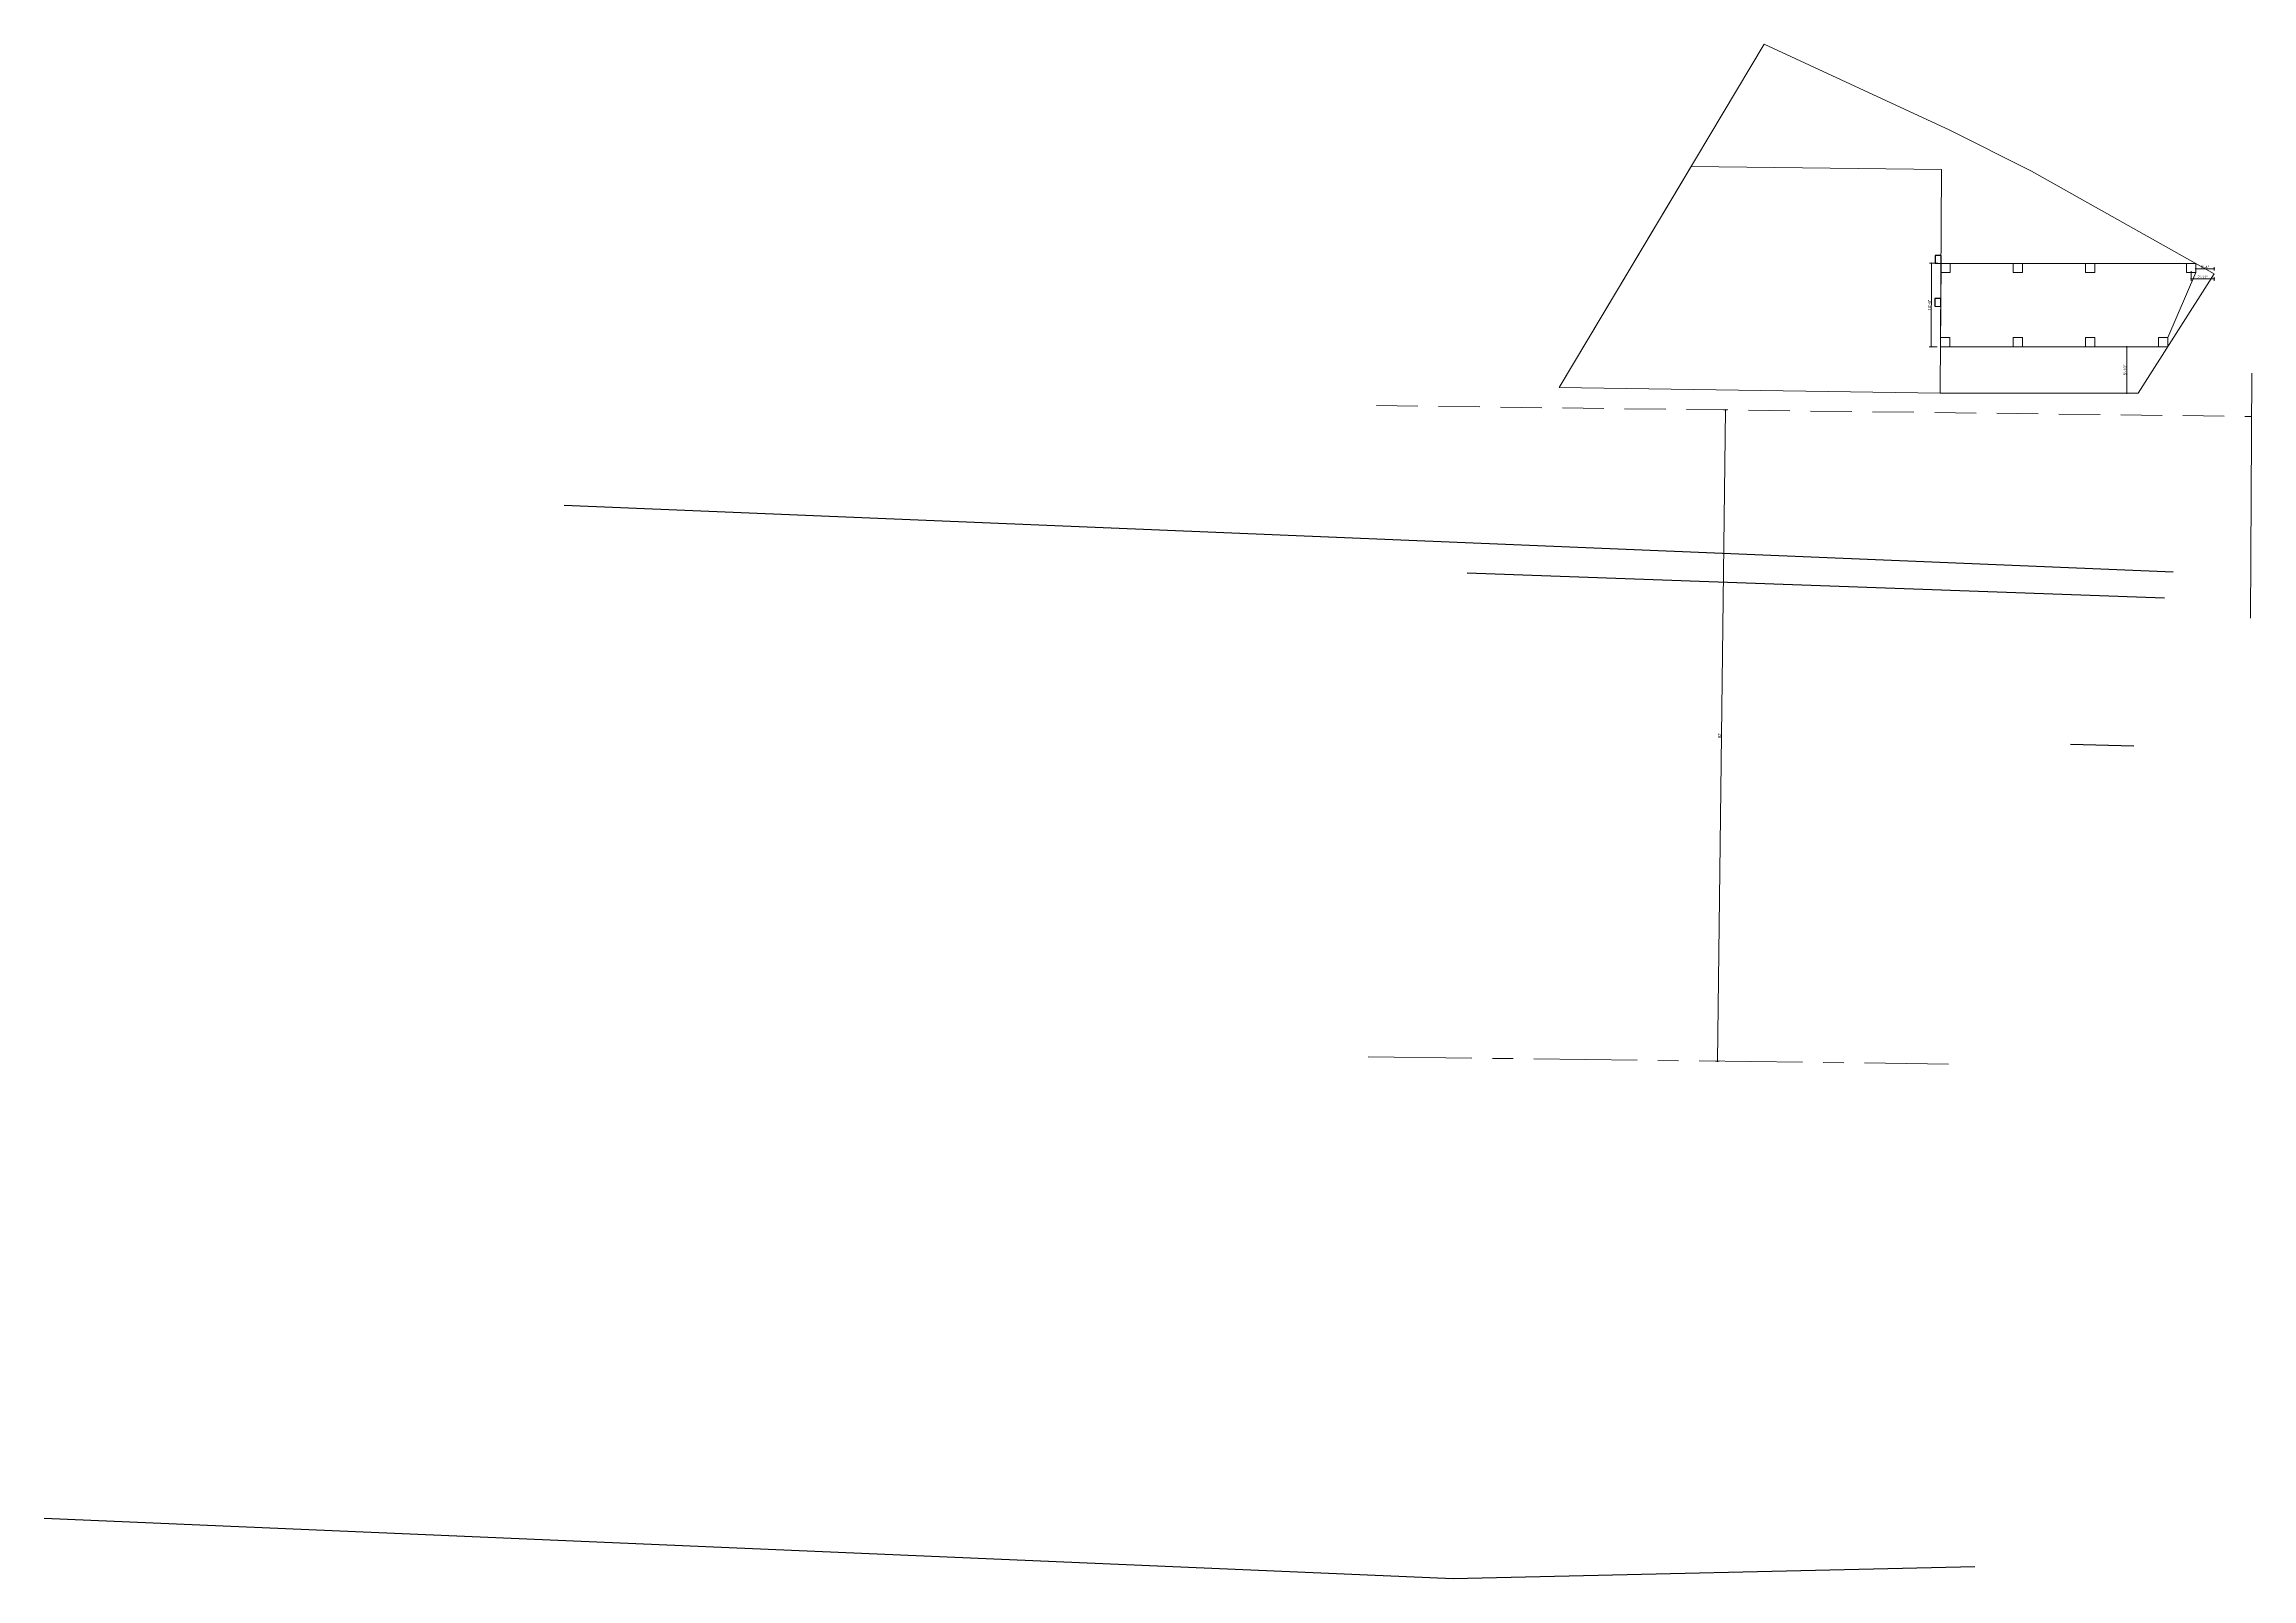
# Model space of a CAD drawing. Header units: inches. Extents: x 4069 to 91030, y -7803 to 12535.
# Drawn here: x 21447 to 24783, y 2179 to 4498 of the extents above; entities that cross this region are included whole.
import ezdxf

# ---------------------------------------------------------------- set-up
doc = ezdxf.new("R2010")
doc.units = ezdxf.units.IN
doc.header["$LTSCALE"] = 5
doc.header["$MEASUREMENT"] = 0
doc.linetypes.add('CENTER', pattern=[2, 1.25, -0.25, 0.25, -0.25])
doc.linetypes.add('DASHED2', pattern=[0.375, 0.25, -0.125])
doc.layers.add('A-WALL', color=7, linetype='Continuous', lineweight=9)
doc.layers.add('DOOR', color=62, linetype='Continuous', lineweight=0)
doc.layers.add('dim line', color=7, linetype='Continuous', lineweight=15, true_color=0xfab2b2)
doc.layers.add('WALL', color=7, linetype='Continuous')
doc.styles.get("Standard").update_dxf_attribs({"font": 'arial.ttf'})
doc.dimstyles.new('Standard$0', dxfattribs={"dimtxt": 6, "dimasz": 4, "dimexe": 3, "dimexo": 6, "dimgap": 3, "dimtad": 1, "dimdec": 1, "dimzin": 0, "dimdsep": 46, "dimlunit": 4, "dimtxsty": 'Standard', "dimcen": 0.09, "dimclrd": 6, "dimclre": 6, "dimclrt": 7, "dimadec": 0, "dimazin": 0, "dimtfac": 1, "dimtdec": 1, "dimtix": 1, "dimtofl": 0, "dimtmove": 1, "dimatfit": 3, "dimfxl": 1, "dimtolj": 1, "dimtzin": 0, "dimlwd": 18, "dimlwe": 18, "dimarcsym": 0})

# ---------------------------------------------------------------- blocks, each defined once
blk = doc.blocks.new('oblique')
at = {"color": 0, "lineweight": -2}
blk.add_line((0.25, 0.25), (-0.25, -0.25), dxfattribs=at)
at = {"layer": 'dim line', "lineweight": 9}
for p, q in [((-0.4375, 0), (0.4375, 0)), ((0, 0.4375), (0, -0.4375))]:
    blk.add_line(p, q, dxfattribs=at)
blk = doc.blocks.new('*D55')
at = {"layer": 'A-WALL', "color": 47, "lineweight": 0, "ltscale": 5, "transparency": 16777216}
for p, q in [((24308.2, 4166.5), (24295.9, 4166.5)), ((24307.4, 4040.5), (24295.1, 4040.5))]:
    blk.add_line(p, q, dxfattribs=at)
at = {"layer": 'A-WALL', "color": 33, "lineweight": 0, "ltscale": 5, "transparency": 16777216}
blk.add_line((24298.1, 4040.5), (24298.9, 4166.5), dxfattribs=at)
at = {"layer": 'Defpoints', "color": 0, "ltscale": 5, "transparency": 16777216}
for p in [(24298.9, 4166.5), (24313.2, 4166.4, -58.2), (24312.4, 4040.4, -58.2)]:
    blk.add_point(p, dxfattribs=at)
at = {"layer": 'A-WALL', "color": 33, "lineweight": 0, "ltscale": 5, "transparency": 16777216, "xscale": 2, "yscale": 2, "zscale": 2}
for p, rotation in [((24298.9, 4166.5), 89.625907147229), ((24298.1, 4040.5), 269.625907147229)]:
    blk.add_blockref('oblique', p, dxfattribs=dict(at, rotation=rotation))
at = {"layer": 'A-WALL', "color": 7, "ltscale": 5, "transparency": 16777216, "insert": (24295.7, 4103.5), "char_height": 4.5, "attachment_point": 5, "rotation": 89.6259}
blk.add_mtext('\\A1;10\'-6"', dxfattribs=at)
blk = doc.blocks.new('_OBLIQUE')
at = {"color": 0, "linetype": 'ByBlock'}
blk.add_line((-0.5, -0.5), (0.5, 0.5), dxfattribs=at)
blk = doc.blocks.new('*D58')
at = {"layer": 'A-WALL', "color": 33, "lineweight": 0, "ltscale": 5, "transparency": 16777216}
blk.add_line((23975.2, 2961), (23987.3, 3944.9), dxfattribs=at)
at = {"layer": 'A-WALL', "color": 47, "lineweight": 0, "ltscale": 5, "transparency": 16777216}
for p, q in [((23990, 3944.9), (23984.3, 3945)), ((23977.9, 2961), (23972.2, 2961))]:
    blk.add_line(p, q, dxfattribs=at)
at = {"layer": 'Defpoints', "color": 0, "ltscale": 5, "transparency": 16777216}
for p in [(23987.3, 3944.9), (23995, 3944.8), (23982.9, 2960.9)]:
    blk.add_point(p, dxfattribs=at)
at = {"layer": 'A-WALL', "color": 33, "lineweight": 0, "ltscale": 5, "transparency": 16777216, "xscale": 2, "yscale": 2, "zscale": 2}
for p, rotation in [((23987.3, 3944.9), 89.29419504651034), ((23975.2, 2961), 269.2941950465104)]:
    blk.add_blockref('oblique', p, dxfattribs=dict(at, rotation=rotation))
at = {"layer": 'A-WALL', "color": 7, "ltscale": 5, "transparency": 16777216, "insert": (23978.4, 3453), "char_height": 4.5, "attachment_point": 5, "rotation": 89.2942}
blk.add_mtext("\\A1;82'", dxfattribs=at)
blk = doc.blocks.new('*D319')
at = {"layer": 'A-WALL', "color": 47, "lineweight": 0, "ltscale": 5, "transparency": 16777216}
for p, q in [((24606.1, 4040.4), (24591.1, 4040.4)), ((24606.1, 3970.4), (24591.1, 3970.4))]:
    blk.add_line(p, q, dxfattribs=at)
at = {"layer": 'A-WALL', "color": 33, "lineweight": 0, "ltscale": 5, "transparency": 16777216}
blk.add_line((24594.1, 3970.4), (24594.1, 4040.4), dxfattribs=at)
at = {"layer": 'Defpoints', "color": 0, "ltscale": 5, "transparency": 16777216}
for p in [(24594.1, 4040.4), (24611.1, 4040.4, -58.2), (24611.1, 3970.4, -116.3)]:
    blk.add_point(p, dxfattribs=at)
at = {"layer": 'A-WALL', "color": 33, "lineweight": 0, "ltscale": 5, "transparency": 16777216, "xscale": 2, "yscale": 2, "zscale": 2}
for p, rotation in [((24594.1, 4040.4), 90), ((24594.1, 3970.4), 270)]:
    blk.add_blockref('oblique', p, dxfattribs=dict(at, rotation=rotation))
at = {"layer": 'A-WALL', "color": 7, "ltscale": 5, "transparency": 16777216, "insert": (24591.3, 4005.4), "char_height": 4.5, "attachment_point": 5, "rotation": 90}
blk.add_mtext('\\A1;5\'-10"', dxfattribs=at)
blk = doc.blocks.new('*D332')
at = {"layer": 'A-WALL', "color": 47, "lineweight": 0, "ltscale": 5, "transparency": 16777216}
for p, q in [((24691.2, 4154.4), (24691.2, 4139.9)), ((24726, 4145.8), (24726, 4139.9))]:
    blk.add_line(p, q, dxfattribs=at)
at = {"layer": 'A-WALL', "color": 33, "lineweight": 0, "ltscale": 5, "transparency": 16777216}
blk.add_line((24726, 4142.9), (24691.2, 4142.9), dxfattribs=at)
at = {"layer": 'Defpoints', "color": 0, "ltscale": 5, "transparency": 16777216}
for p in [(24691.2, 4159.4, -58.2), (24691.2, 4142.9), (24726, 4150.8, -116.3)]:
    blk.add_point(p, dxfattribs=at)
at = {"layer": 'A-WALL', "color": 33, "lineweight": 0, "ltscale": 5, "transparency": 16777216, "xscale": 2, "yscale": 2, "zscale": 2, "rotation": 180}
blk.add_blockref('oblique', (24691.2, 4142.9), dxfattribs=at)
at = {"layer": 'A-WALL', "color": 33, "lineweight": 0, "ltscale": 5, "transparency": 16777216, "xscale": 2, "yscale": 2, "zscale": 2}
blk.add_blockref('oblique', (24726, 4142.9), dxfattribs=at)
at = {"layer": 'A-WALL', "color": 7, "ltscale": 5, "transparency": 16777216, "insert": (24708.6, 4145.7), "char_height": 4.5, "attachment_point": 5}
blk.add_mtext('\\A1;2\'-11"', dxfattribs=at)
blk = doc.blocks.new('*D333')
at = {"layer": 'A-WALL', "color": 47, "lineweight": 0, "ltscale": 5, "transparency": 16777216}
for p, q in [((24698.2, 4157.4), (24698.2, 4160.9)), ((24726, 4155.8), (24726, 4160.9))]:
    blk.add_line(p, q, dxfattribs=at)
at = {"layer": 'A-WALL', "color": 33, "lineweight": 0, "ltscale": 5, "transparency": 16777216}
blk.add_line((24698.2, 4157.9), (24726, 4157.9), dxfattribs=at)
at = {"layer": 'Defpoints', "color": 0, "ltscale": 5, "transparency": 16777216}
for p in [(24698.2, 4152.4, -58.2), (24726, 4157.9), (24726, 4150.8, -116.3)]:
    blk.add_point(p, dxfattribs=at)
at = {"layer": 'A-WALL', "color": 33, "lineweight": 0, "ltscale": 5, "transparency": 16777216, "xscale": 2, "yscale": 2, "zscale": 2, "rotation": 180}
blk.add_blockref('oblique', (24698.2, 4157.9), dxfattribs=at)
at = {"layer": 'A-WALL', "color": 33, "lineweight": 0, "ltscale": 5, "transparency": 16777216, "xscale": 2, "yscale": 2, "zscale": 2}
blk.add_blockref('oblique', (24726, 4157.9), dxfattribs=at)
at = {"layer": 'A-WALL', "color": 7, "ltscale": 5, "transparency": 16777216, "insert": (24712.1, 4160.7), "char_height": 4.5, "attachment_point": 5}
blk.add_mtext('\\A1;2\'-4"', dxfattribs=at)

msp = doc.modelspace()

# ---------------------------------------------------------------- linework, layer by layer
for p, q in [((22232.63, 3801.32, -63.78), (24663.83, 3700.59, -114.8)), ((24650.62, 3660.78, -114.05), (23597.31, 3698.09, -117.52)), ((24604.68, 3437.09, -124.13), (24508.94, 3439.6, -123.74)), ((23576.08, 2178.86, -56.65), (21446.8, 2270.27, -56.65)), ((24364.31, 2197.2, -56.65), (23576.08, 2178.86, -56.65))]:
    msp.add_line(p, q)
at = {"layer": 'A-WALL', "ltscale": 5}
msp.add_line((24782.86, 4000.68, -58.17), (24780.78, 3630.48, -58.17), dxfattribs=at)
at = {"layer": 'A-WALL', "linetype": 'DASHED2', "ltscale": 50}
msp.add_line((23459.89, 3951.42, -58.17), (24782.49, 3935.13, -58.17), dxfattribs=at)
at = {"layer": 'A-WALL', "linetype": 'CENTER', "ltscale": 25}
msp.add_line((23447.77, 2967.49, -58.17), (24324.56, 2956.69, -58.17), dxfattribs=at)
at = {"layer": 'A-WALL', "ltscale": 5}
for points, elevation in [([(24046.1, 4497.61), (23735.97, 3979.07), (24311.91, 3970.43), (24611.08, 3970.43), (24726.04, 4150.76), (24449.94, 4305.83), (24326.58, 4367.76)], -116.34), ([(24313.19, 4166.42), (24698.15, 4166.42), (24698.15, 4152.42), (24655.7, 4054.42), (24655.7, 4040.42), (24312.37, 4040.42)], -58.17), ([(24313.19, 4166.42), (24327.19, 4166.42), (24327.19, 4152.42), (24313.19, 4152.42)], -58.17), ([(24422.08, 4166.42), (24436.08, 4166.42), (24436.08, 4152.42), (24422.08, 4152.42)], -58.17), ([(24531.7, 4166.42), (24545.7, 4166.42), (24545.7, 4152.42), (24531.7, 4152.42)], -58.17), ([(24684.15, 4166.42), (24698.15, 4166.42), (24698.15, 4152.42), (24684.15, 4152.42)], -58.17), ([(24312.46, 4054.42), (24326.46, 4054.42), (24326.46, 4040.42), (24312.46, 4040.42)], -58.17), ([(24422.08, 4054.42), (24436.08, 4054.42), (24436.08, 4040.42), (24422.08, 4040.42)], -58.17), ([(24531.7, 4054.42), (24545.7, 4054.42), (24545.7, 4040.42), (24531.7, 4040.42)], -58.17), ([(24641.7, 4054.42), (24655.7, 4054.42), (24655.7, 4040.42), (24641.7, 4040.42)], -58.17)]:
    msp.add_lwpolyline(points, close=True, dxfattribs=dict(at, elevation=elevation))
at = {"layer": 'DOOR', "lineweight": 13, "elevation": -116.34}
msp.add_lwpolyline([(23735.97, 3979.07), (24311.91, 3970.43), (24314.12, 4308.42), (23935.64, 4312.92)], close=True, dxfattribs=at)
at = {"layer": 'WALL', "color": 2, "linetype": 'ByBlock', "ltscale": 5, "elevation": -116.34}
for points in [[(24304.27, 4178.54), (24304.19, 4166.54), (24313.19, 4166.42), (24313.27, 4178.42)], [(24303.84, 4113.54), (24303.76, 4101.54), (24312.76, 4101.42), (24312.84, 4113.42)]]:
    msp.add_lwpolyline(points, close=True, dxfattribs=at)

# ---------------------------------------------------------------- dimensions: what is measured, and where the dimension line sits
at = {"layer": 'A-WALL', "ltscale": 5}
for p1, p2, distance, override, picture, middle in [((24312.37, 4040.42, -58.17), (24313.19, 4166.42, -58.17), 14.25, {"dimtxt": 4.5, "dimasz": 2, "dimexo": 5, "dimgap": 0.5, "dimdec": 0, "dimzin": 12, "dimpost": '\\X', "dimblk": 'oblique', "dimcen": 3, "dimclrd": 33, "dimclre": 47, "dimtfac": 0.5, "dimtdec": 0, "dimfxl": 3, "dimlwd": 0, "dimlwe": 0}, '*D55', (24295.73, 4103.53)), ((23982.87, 2960.9, -58.17), (23994.99, 3944.83, -58.17), 7.71, {"dimtxt": 4.5, "dimasz": 2, "dimexo": 5, "dimgap": 0.5, "dimzin": 12, "dimpost": '\\X', "dimblk": 'oblique', "dimcen": 3, "dimclrd": 33, "dimclre": 47, "dimtfac": 0.5, "dimfxl": 3, "dimlwd": 0, "dimlwe": 0}, '*D58', (23978.42, 3452.99, -58.17))]:
    dim = msp.add_aligned_dim(p1=p1, p2=p2, distance=distance, dimstyle='Standard$0', override=override, dxfattribs=at)
    dim.commit()
    dim.dimension.update_dxf_attribs({"geometry": picture, "text_midpoint": middle})
for base, p1, p2, picture, middle in [((24691.15, 4142.91), (24726.04, 4150.76, -116.34), (24691.15, 4159.42, -58.17), '*D332', (24708.59, 4145.67)), ((24726.04, 4157.93), (24698.15, 4152.42, -58.17), (24726.04, 4150.76, -116.34), '*D333', (24712.09, 4160.68))]:
    dim = msp.add_linear_dim(base=base, p1=p1, p2=p2, dimstyle='Standard$0', override={"dimtxt": 4.5, "dimasz": 2, "dimexo": 5, "dimgap": 0.5, "dimdec": 0, "dimzin": 12, "dimpost": '\\X', "dimblk": 'oblique', "dimcen": 3, "dimclrd": 33, "dimclre": 47, "dimtfac": 0.5, "dimtdec": 0, "dimfxl": 3, "dimlwd": 0, "dimlwe": 0}, dxfattribs=at)
    dim.commit()
    dim.dimension.update_dxf_attribs({"geometry": picture, "text_midpoint": middle})
dim = msp.add_linear_dim(base=(24594.11, 4040.42), p1=(24611.08, 3970.43, -116.34), p2=(24611.08, 4040.42, -58.17), angle=90, dimstyle='Standard$0', override={"dimtxt": 4.5, "dimasz": 2, "dimexo": 5, "dimgap": 0.5, "dimdec": 0, "dimzin": 12, "dimpost": '\\X', "dimblk": 'oblique', "dimcen": 3, "dimclrd": 33, "dimclre": 47, "dimtfac": 0.5, "dimtdec": 0, "dimfxl": 3, "dimlwd": 0, "dimlwe": 0}, dxfattribs=at)
dim.commit()
dim.dimension.update_dxf_attribs({"geometry": '*D319', "text_midpoint": (24591.31, 4005.42)})

doc.saveas('drawing.dxf')
